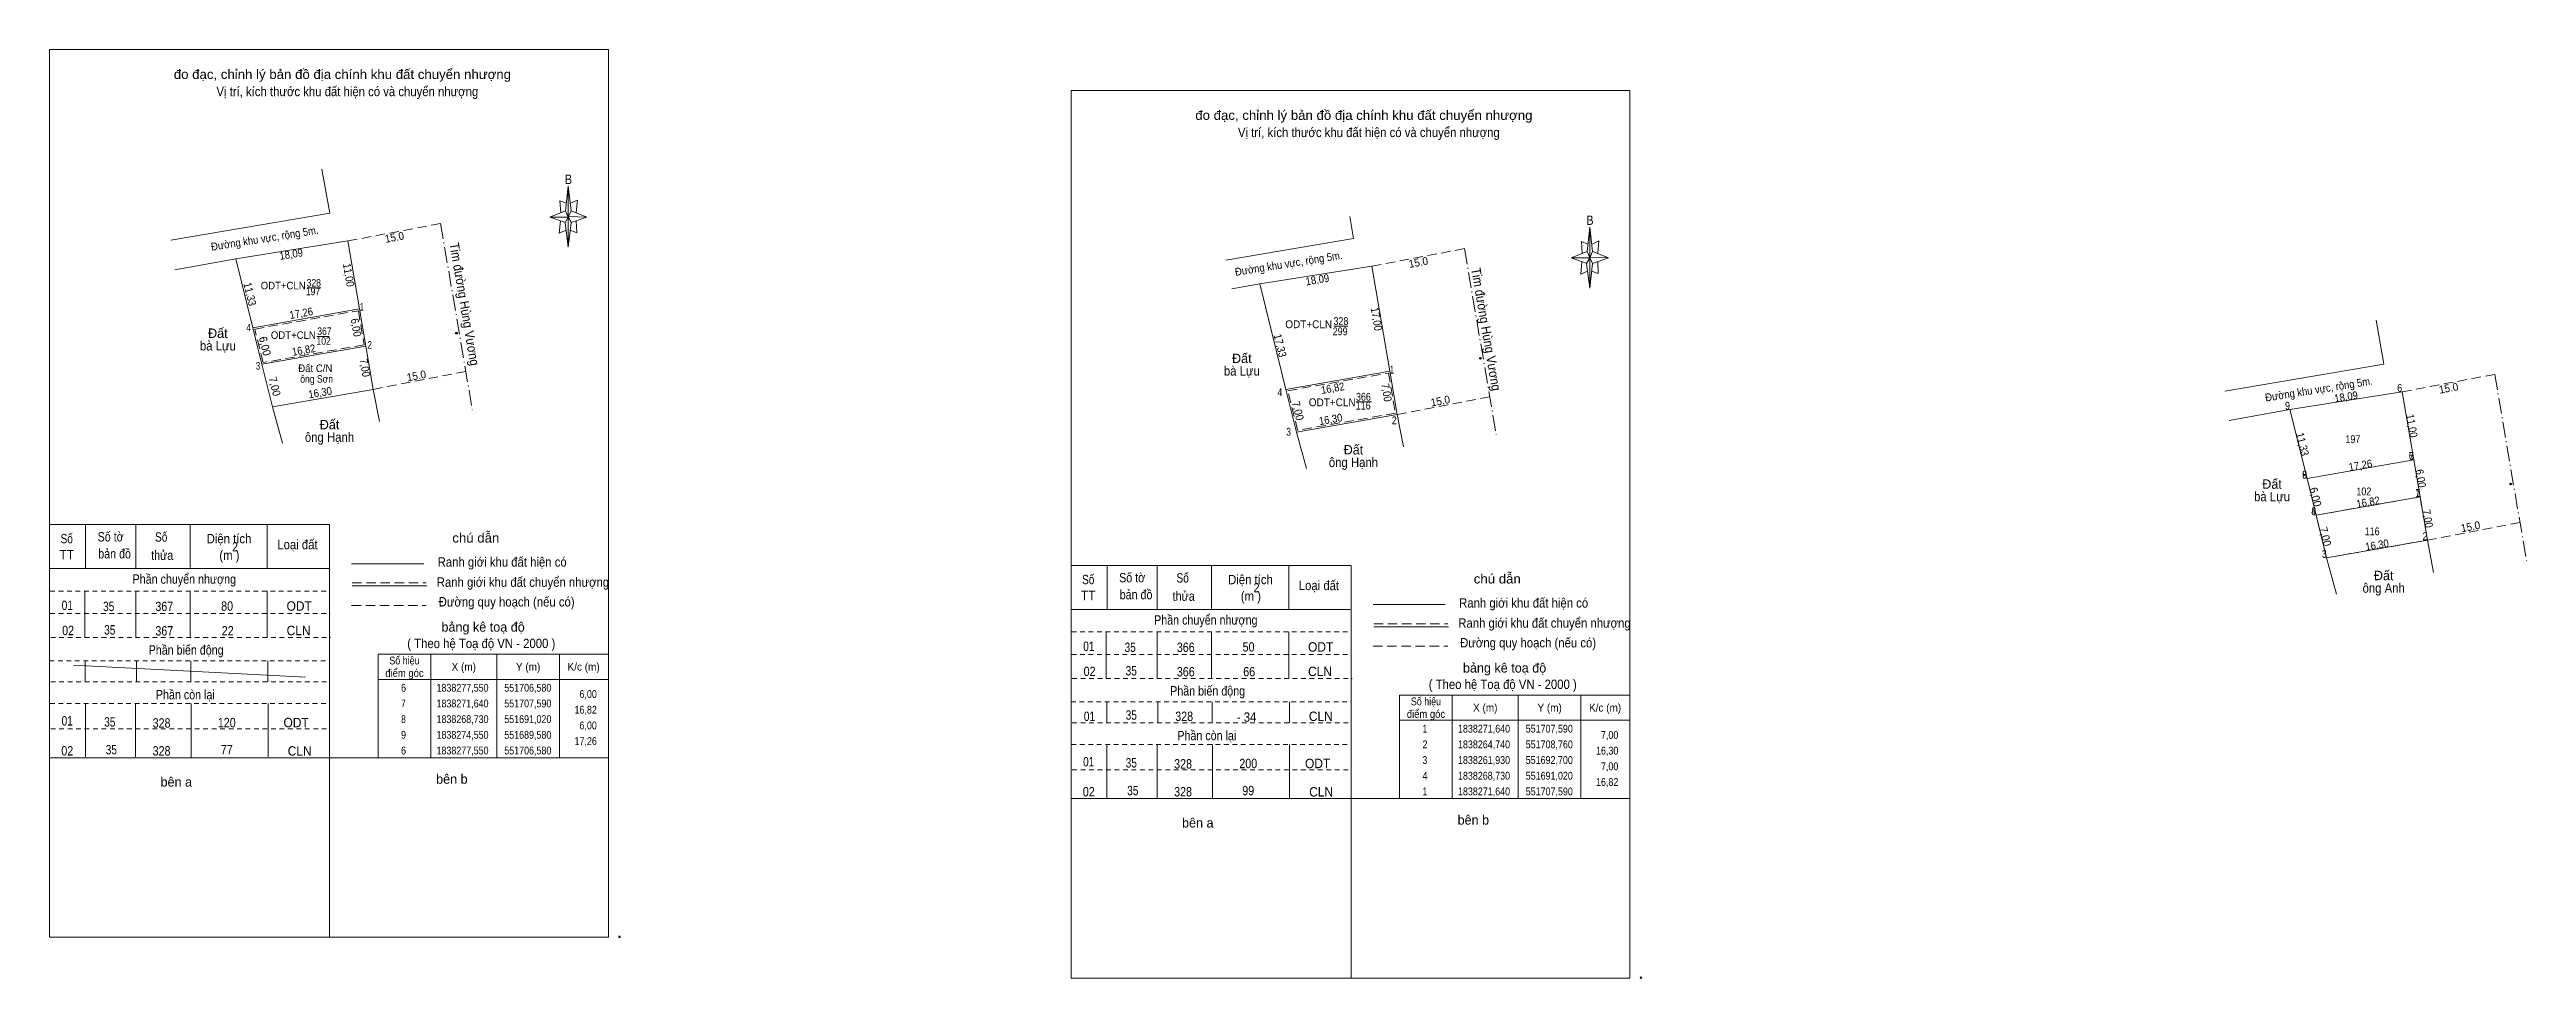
# Model space of a CAD drawing. Header units: metres. Extents: x 551330 to 551928, y 1838195 to 1838343.
# Drawn here: x 551329.9 to 551724.5, y 1838194.9 to 1838343 of the extents above; entities that cross this region are included whole.
import ezdxf
from ezdxf.enums import TextEntityAlignment as Align

# ---------------------------------------------------------------- set-up
doc = ezdxf.new("R2010")
doc.units = ezdxf.units.M
doc.header["$LTSCALE"] = 0.5
doc.header["$PDMODE"] = 32
doc.header["$PDSIZE"] = 0.25
for name, pattern in [('DOT_DASHED', [7.7, 5, -1.2, 0.3, -1.2]), ('MEDIUM_DASHED', [4.5, 3, -1.5]), ('SHORT_DASHED', [2.7, 1.5, -1.2])]:
    doc.linetypes.add(name, pattern=pattern)
for name, color, linetype, lineweight in [('1', 7, 'SHORT_DASHED', 13), ('10', 7, 'Continuous', 13), ('23', 7, 'Continuous', 13), ('5', 7, 'Continuous', 13), ('52', 7, 'Continuous', 13), ('63', 7, 'Continuous', 13)]:
    doc.layers.add(name, color=color, linetype=linetype, lineweight=lineweight)
doc.layers.add('13', color=7, linetype='Continuous')

msp = doc.modelspace()

# ---------------------------------------------------------------- texts
at = {"layer": '1', "width": 0.85}
for s, height, p in [('197', 1.25, (551696.885, 1838280.22)), ('102', 1.25, (551698.625, 1838271.89)), ('116', 1.25, (551699.955, 1838265.53)), ('2', 1.5, (551359.465, 1838262.94)), ('2', 1.5, (551522.215, 1838256.42))]:
    msp.add_text(s, height=height, dxfattribs=at).set_placement(p, align=Align.CENTER)
at = {"layer": '1'}
for s, p in [('bên a', (551350.095, 1838225.46)), ('bên b', (551394, 1838225.92)), ('bên a', (551512.845, 1838218.94)), ('bên b', (551556.75, 1838219.4))]:
    msp.add_text(s, height=1.5, dxfattribs=at).set_placement(p, align=Align.CENTER)
at = {"layer": '5'}
for s, width, p in [('đo đạc, chỉnh lý bản đồ địa chính khu đất chuyển nhượng', 1.05, (551376.56, 1838338.26)), ('Vị trí, kích thước khu đất hiện có và chuyển nhượng', 0.9, (551377.35, 1838335.52)), ('đo đạc, chỉnh lý bản đồ địa chính khu đất chuyển nhượng', 1.05, (551539.31, 1838331.74)), ('Vị trí, kích thước khu đất hiện có và chuyển nhượng', 0.9, (551540.1, 1838329)), ('B', 0.85, (551412.58, 1838321.52)), ('B', 0.85, (551575.33, 1838315)), ('Số', 0.8, (551332.64, 1838264.24)), ('Số tờ', 0.85, (551339.64, 1838264.54)), ('Số', 0.8, (551347.69, 1838264.5)), ('Diện tích', 0.9, (551358.495, 1838264.24)), ('Loại đất', 0.9, (551369.405, 1838263.3)), ('chú dẫn', 1.05, (551397.82, 1838264.36)), ('TT', 0.95, (551332.645, 1838261.7)), ('bản đồ', 0.85, (551340.265, 1838261.84)), ('thửa', 0.85, (551347.85, 1838261.6)), ('(m )', 0.9, (551358.56, 1838261.6)), ('Ranh giới khu đất hiện có ', 0.9, (551402.265, 1838260.52)), ('Phần chuyển nhượng', 0.85, (551351.375, 1838257.8)), ('Ranh giới khu đất chuyển nhượng', 0.9, (551405.33, 1838257.31)), ('Số', 0.8, (551495.39, 1838257.72)), ('Số tờ', 0.85, (551502.39, 1838258.02)), ('bản đồ', 0.85, (551503.015, 1838255.32)), ('Số', 0.8, (551510.44, 1838257.98)), ('Diện tích', 0.9, (551521.245, 1838257.72)), ('Loại đất', 0.9, (551532.15, 1838256.78)), ('chú dẫn', 1.05, (551560.565, 1838257.84)), ('01', 0.8, (551332.73, 1838253.6)), ('35', 0.8, (551339.325, 1838253.44)), ('367', 0.85, (551348.185, 1838253.44)), ('80', 0.85, (551358.19, 1838253.5)), ('ODT', 0.95, (551369.68, 1838253.5)), ('Đường quy hoạch (nếu có)', 0.9, (551402.725, 1838254.17)), ('TT', 0.95, (551495.395, 1838255.18)), ('Phần chuyển nhượng', 0.85, (551514.125, 1838251.28)), ('thửa', 0.85, (551510.6, 1838255.08)), ('(m )', 0.9, (551521.305, 1838255.08)), ('Ranh giới khu đất hiện có ', 0.9, (551565.015, 1838254)), ('02', 0.85, (551332.855, 1838249.6)), ('35', 0.8, (551339.495, 1838249.7)), ('367', 0.85, (551348.185, 1838249.54)), ('22', 0.85, (551358.285, 1838249.56)), ('CLN', 0.95, (551369.575, 1838249.6)), ('( Theo hệ Toạ độ VN - 2000 )', 0.9, (551398.685, 1838247.54)), ('Ranh giới khu đất chuyển nhượng', 0.9, (551568.08, 1838250.79)), ('Đường quy hoạch (nếu có)', 0.9, (551565.475, 1838247.65)), ('Phần biến động', 0.85, (551351.665, 1838246.5)), ('01', 0.8, (551495.485, 1838247.08)), ('35', 0.8, (551502.075, 1838246.92)), ('366', 0.85, (551510.93, 1838246.92)), ('50', 0.85, (551520.94, 1838246.98)), ('ODT', 0.95, (551532.43, 1838246.98)), ('Phần còn lại', 0.85, (551351.535, 1838239.37)), ('02', 0.85, (551495.605, 1838243.08)), ('35', 0.8, (551502.245, 1838243.18)), ('Phần biến động', 0.85, (551514.415, 1838239.98)), ('366', 0.85, (551510.93, 1838243.02)), ('66', 0.85, (551521.035, 1838243.04)), ('CLN', 0.95, (551532.325, 1838243.08)), ('( Theo hệ Toạ độ VN - 2000 )', 0.9, (551561.435, 1838241.02)), ('01', 0.8, (551495.585, 1838235.92)), ('35', 0.8, (551502.255, 1838236.12)), ('328', 0.85, (551510.68, 1838235.92)), ('- 34', 0.9, (551520.625, 1838235.8)), ('CLN', 0.95, (551532.445, 1838235.92)), ('01', 0.8, (551332.71, 1838235.2)), ('35', 0.8, (551339.505, 1838235.02)), ('328', 0.85, (551347.75, 1838234.86)), ('120', 0.85, (551358.135, 1838234.92)), ('ODT', 0.95, (551369.19, 1838234.92)), ('Phần còn lại', 0.85, (551514.285, 1838232.85)), ('02', 0.85, (551332.725, 1838230.42)), ('35', 0.8, (551339.745, 1838230.6)), ('328', 0.85, (551347.75, 1838230.41)), ('77', 0.85, (551358.14, 1838230.6)), ('CLN', 0.95, (551369.755, 1838230.4)), ('01', 0.8, (551495.465, 1838228.68)), ('35', 0.8, (551502.255, 1838228.5)), ('328', 0.85, (551510.5, 1838228.34)), ('200', 0.85, (551520.885, 1838228.4)), ('ODT', 0.95, (551531.94, 1838228.4)), ('02', 0.85, (551495.475, 1838223.9)), ('35', 0.8, (551502.495, 1838224.08)), ('328', 0.85, (551510.5, 1838223.89)), ('99', 0.85, (551520.885, 1838224.08)), ('CLN', 0.95, (551532.505, 1838223.88))]:
    msp.add_text(s, height=1.5, dxfattribs=dict(at, width=width)).set_placement(p, align=Align.CENTER)
for p in [(551398.98, 1838250.16), (551561.73, 1838243.64)]:
    msp.add_text('bảng kê toạ độ', height=1.5, dxfattribs=at).set_placement(p, align=Align.CENTER)
at = {"layer": '52'}
for s, rotation, width, p in [('Đường khu vực, rộng 5m.', 9.03, 0.9, (551364.2769, 1838312.2418)), ('15.0', 10.711, 0.95, (551384.9639, 1838312.4226)), ('Đường khu vực, rộng 5m.', 9.03, 0.9, (551527.4169, 1838308.2318)), ('15.0', 10.711, 0.95, (551548.1039, 1838308.4126)), ('15.0', 10.92, 0.95, (551388.4666, 1838290.3387)), ('Đường khu vực, rộng 5m.', 9.03, 0.9, (551691.5569, 1838288.1918)), ('15.0', 10.711, 0.95, (551712.2438, 1838288.3726)), ('15.0', 10.92, 0.95, (551551.6066, 1838286.3287)), ('15.0', 10.92, 0.95, (551715.7466, 1838266.2887))]:
    msp.add_text(s, height=1.25, rotation=rotation, dxfattribs=dict(at, width=width)).set_placement(p, align=Align.CENTER)
at = {"layer": '63'}
for s, height, rotation, width, p in [('Tim đường Hùng Vương', 1.5, 279.681, 0.9, (551395.2801, 1838302.2461)), ('18,09', 1.25, 9.03, 0.9, (551368.4919, 1838309.7191)), ('11,00', 1.25, 279.685, 0.9, (551376.9534, 1838306.9151)), ('Tim đường Hùng Vương', 1.5, 279.681, 0.9, (551558.0601, 1838298.2361)), ('11,33', 1.25, 283.889, 0.9, (551361.2249, 1838303.82)), ('18,09', 1.25, 9.03, 0.9, (551532.0019, 1838305.6491)), ('17,26', 1.25, 10.008, 0.9, (551370.1014, 1838300.3138)), ('17,00', 1.25, 279.685, 0.9, (551540.7134, 1838299.8951)), ('6,00', 1.25, 283.897, 0.95, (551363.6148, 1838295.5351)), ('6,00', 1.25, 279.698, 0.9, (551378.1246, 1838298.5403)), ('17,33', 1.25, 283.889, 0.9, (551525.3649, 1838295.62)), ('16,82', 1.25, 9.961, 0.9, (551370.5019, 1838294.4423)), ('7,00', 1.25, 279.624, 0.9, (551379.5427, 1838292.1295)), ('7,00', 1.25, 283.878, 0.95, (551365.1731, 1838289.0999)), ('16,30', 1.25, 9.925, 0.9, (551373.1173, 1838287.662)), ('16,82', 1.25, 9.961, 0.9, (551534.4519, 1838288.3623)), ('7,00', 1.25, 279.624, 0.9, (551542.3127, 1838288.1795)), ('18,09', 1.25, 9.03, 0.9, (551695.8919, 1838286.9891)), ('7,00', 1.25, 283.878, 0.95, (551528.1931, 1838285.2199)), ('16,30', 1.25, 9.925, 0.9, (551534.1273, 1838283.402)), ('11,00', 1.25, 279.685, 0.9, (551705.6725, 1838282.8701)), ('11,33', 1.25, 283.889, 0.9, (551688.2536, 1838279.905)), ('17,26', 1.25, 10.008, 0.9, (551698.1914, 1838276.0738)), ('17,26', 1.25, 10.008, 0.9, (551698.1914, 1838276.0738)), ('6,00', 1.25, 283.897, 0.95, (551690.3336, 1838271.4901)), ('6,00', 1.25, 279.698, 0.9, (551707.0946, 1838274.4903)), ('16,82', 1.25, 9.961, 0.9, (551699.4119, 1838270.2023)), ('16,82', 1.25, 9.961, 0.9, (551699.4119, 1838270.2023)), ('7,00', 1.25, 279.624, 0.9, (551708.2027, 1838268.0795)), ('7,00', 1.25, 283.878, 0.95, (551691.8931, 1838265.1799)), ('16,30', 1.25, 9.925, 0.9, (551700.8373, 1838263.362))]:
    msp.add_text(s, height=height, rotation=rotation, dxfattribs=dict(at, width=width)).set_placement(p, align=Align.CENTER)
for s, height, width, p in [('ODT+CLN', 1.2, 0.95, (551367.125, 1838304.73)), ('197', 1.2, 0.85, (551371.875, 1838303.79)), ('328', 1.2, 0.85, (551372.005, 1838305.17)), ('1', 1.2, 0.7, (551379.655, 1838301.35)), ('328', 1.25, 0.85, (551535.655, 1838299.04)), ('bà Lựu', 1.5, 0.9, (551356.725, 1838294.99)), ('4', 1.2, 0.8, (551361.62, 1838298.03)), ('ODT+CLN', 1.2, 0.95, (551368.745, 1838296.84)), ('102', 1.2, 0.85, (551373.57, 1838295.9)), ('367', 1.2, 0.85, (551373.695, 1838297.46)), ('2', 1.2, 0.8, (551380.905, 1838295.27)), ('ODT+CLN', 1.25, 0.95, (551530.52, 1838298.54)), ('299', 1.25, 0.85, (551535.53, 1838297.41)), ('3', 1.2, 0.75, (551363.12, 1838291.94)), ('Đất C/N ', 1.2, 0.95, (551372.455, 1838291.55)), ('bà Lựu', 1.5, 0.9, (551519.865, 1838290.98)), ('ông Sơn', 1.2, 0.85, (551372.46, 1838289.85)), ('ODT+CLN', 1.25, 0.95, (551534.26, 1838286.1)), ('366', 1.25, 0.85, (551539.235, 1838286.98)), ('116', 1.25, 0.85, (551539.205, 1838285.57)), ('ông Hạnh', 1.5, 0.9, (551374.505, 1838280.42)), ('ông Hạnh', 1.5, 0.9, (551537.645, 1838276.41)), ('bà Lựu', 1.5, 0.9, (551684.005, 1838270.94)), ('ông Anh', 1.5, 0.9, (551701.79, 1838256.37)), ('Số hiệu', 1.25, 0.85, (551386.45, 1838244.94)), ('X (m)', 1.25, 0.95, (551395.9, 1838243.94)), ('Y (m)', 1.25, 0.95, (551406.155, 1838243.94)), ('K/c (m)', 1.25, 0.95, (551414.995, 1838243.94)), ('điểm góc', 1.25, 0.9, (551386.45, 1838242.94)), (' 6', 1.25, 0.85, (551386.105, 1838240.59)), ('1838277,550', 1.25, 0.85, (551395.7, 1838240.59)), ('551706,580', 1.25, 0.85, (551406.1, 1838240.59)), (' 7', 1.25, 0.8, (551386.105, 1838238.09)), ('1838271,640', 1.25, 0.85, (551395.7, 1838238.09)), ('551707,590', 1.25, 0.85, (551406.1, 1838238.09)), ('điểm góc', 1.25, 0.9, (551549.2, 1838236.42)), ('Số hiệu', 1.25, 0.85, (551549.2, 1838238.42)), ('X (m)', 1.25, 0.95, (551558.65, 1838237.42)), ('Y (m)', 1.25, 0.95, (551568.905, 1838237.42)), ('K/c (m)', 1.25, 0.95, (551577.745, 1838237.42)), (' 9', 1.25, 0.85, (551386.1, 1838233.09)), (' 8', 1.25, 0.8, (551386.105, 1838235.59)), ('1838268,730', 1.25, 0.85, (551395.7, 1838235.59)), ('1838274,550', 1.25, 0.85, (551395.7, 1838233.09)), ('551691,020', 1.25, 0.85, (551406.1, 1838235.59)), ('551689,580', 1.25, 0.85, (551406.1, 1838233.09)), (' 1', 1.25, 0.75, (551548.85, 1838234.07)), ('1838271,640', 1.25, 0.85, (551558.45, 1838234.07)), ('551707,590', 1.25, 0.85, (551568.85, 1838234.07)), (' 6', 1.25, 0.85, (551386.105, 1838230.59)), ('1838277,550', 1.25, 0.85, (551395.7, 1838230.59)), ('551706,580', 1.25, 0.85, (551406.1, 1838230.59)), (' 3', 1.25, 0.8, (551548.845, 1838229.07)), (' 2', 1.25, 0.85, (551548.855, 1838231.57)), ('1838264,740', 1.25, 0.85, (551558.45, 1838231.57)), ('1838261,930', 1.25, 0.85, (551558.45, 1838229.07)), ('551708,760', 1.25, 0.85, (551568.85, 1838231.57)), ('551692,700', 1.25, 0.85, (551568.85, 1838229.07)), (' 4', 1.25, 0.85, (551548.85, 1838226.57)), (' 1', 1.25, 0.75, (551548.85, 1838224.07)), ('1838268,730', 1.25, 0.85, (551558.45, 1838226.57)), ('1838271,640', 1.25, 0.85, (551558.45, 1838224.07)), ('551691,020', 1.25, 0.85, (551568.85, 1838226.57)), ('551707,590', 1.25, 0.85, (551568.85, 1838224.07))]:
    msp.add_text(s, height=height, dxfattribs=dict(at, width=width)).set_placement(p, align=Align.CENTER)
for p in [(551356.72, 1838296.99), (551519.86, 1838292.98), (551374.51, 1838282.42), (551537.65, 1838278.41), (551684, 1838272.94), (551701.79, 1838258.37)]:
    msp.add_text('Đất', height=1.5, dxfattribs=at).set_placement(p, align=Align.CENTER)
for s, width, p in [(' 1', 0.75, (551544.14, 1838291.31)), (' 4', 0.85, (551526.32, 1838287.71)), (' 6', 0.85, (551704.73, 1838288.39)), (' 2', 0.85, (551544.55, 1838283.22)), (' 9', 0.85, (551686.86, 1838285.55)), (' 3', 0.8, (551527.69, 1838281.4)), (' 6', 0.85, (551706.58, 1838277.55)), (' 7', 0.8, (551706.58, 1838277.55)), (' 9', 0.85, (551689.58, 1838274.55)), (' 8', 0.8, (551689.58, 1838274.55)), (' 7', 0.8, (551707.59, 1838271.64)), (' 1', 0.75, (551707.59, 1838271.64)), (' 4', 0.85, (551691.02, 1838268.73)), (' 8', 0.8, (551691.02, 1838268.73)), (' 2', 0.85, (551708.76, 1838264.74)), (' 3', 0.8, (551692.7, 1838261.93)), ('16,82', 0.85, (551417.1, 1838237.09)), ('6,00', 0.85, (551417.1, 1838239.59)), ('17,26', 0.85, (551417.1, 1838232.09)), ('6,00', 0.85, (551417.1, 1838234.59)), ('7,00', 0.85, (551579.85, 1838233.07)), ('16,30', 0.85, (551579.85, 1838230.57)), ('7,00', 0.85, (551579.85, 1838228.07)), ('16,82', 0.85, (551579.85, 1838225.57))]:
    msp.add_text(s, height=1.25, dxfattribs=dict(at, width=width)).set_placement(p, align=Align.RIGHT)

# ---------------------------------------------------------------- linework, layer by layer
at = {"layer": '1', "linetype": 'Continuous'}
for p, q in [((551330, 1838260.24), (551374.4, 1838260.24)), ((551492.75, 1838253.72), (551537.15, 1838253.72))]:
    msp.add_line(p, q, dxfattribs=at)
at = {"layer": '1'}
for p, q in [((551330, 1838256.64), (551374.4, 1838256.64)), ((551330, 1838253.04), (551374.6, 1838253.04)), ((551330.1, 1838249.24), (551374.7, 1838249.24)), ((551492.75, 1838250.12), (551537.15, 1838250.12)), ((551329.9, 1838245.5), (551374.5, 1838245.5)), ((551492.75, 1838246.52), (551537.35, 1838246.52)), ((551330.1, 1838242.14), (551374.25, 1838242.14)), ((551492.85, 1838242.72), (551537.45, 1838242.72)), ((551329.97, 1838238.7), (551374.13, 1838238.7)), ((551492.65, 1838238.98), (551537.25, 1838238.98)), ((551330.09, 1838234.65), (551374.25, 1838234.65)), ((551492.85, 1838235.62), (551537, 1838235.62)), ((551492.72, 1838232.18), (551536.88, 1838232.18)), ((551492.84, 1838228.13), (551537, 1838228.13))]:
    msp.add_line(p, q, dxfattribs=at)
at = {"layer": '1', "linetype": 'Continuous'}
for points in [[(551329.91, 1838342.96), (551418.95, 1838342.96), (551418.95, 1838201.46), (551329.91, 1838201.46)], [(551492.66, 1838336.44), (551581.7, 1838336.44), (551581.7, 1838194.94), (551492.66, 1838194.94)], [(551704.73, 1838288.39), (551706.58, 1838277.55), (551689.58, 1838274.55), (551686.86, 1838285.55)], [(551706.58, 1838277.55), (551707.59, 1838271.64), (551691.02, 1838268.73), (551689.58, 1838274.55)]]:
    msp.add_lwpolyline(points, close=True, dxfattribs=at)
at = {"layer": '1', "linetype": 'MEDIUM_DASHED'}
for points in [[(551379.1, 1838301.32), (551380.03, 1838295.89), (551363.92, 1838293.06), (551362.6, 1838298.4)], [(551543.25, 1838291.39), (551544.33, 1838284.98), (551528.75, 1838282.26), (551527.19, 1838288.57)], [(551707.59, 1838271.64), (551708.76, 1838264.74), (551692.7, 1838261.93), (551691.02, 1838268.73)]]:
    msp.add_lwpolyline(points, close=True, dxfattribs=at)
at = {"layer": '10'}
for p, q in [((551363.74, 1838292.78), (551380.31, 1838295.69)), ((551363.74, 1838292.78), (551365.42, 1838285.98)), ((551526.88, 1838288.77), (551543.45, 1838291.68)), ((551526.88, 1838288.77), (551528.56, 1838281.97)), ((551691.02, 1838268.73), (551707.59, 1838271.64)), ((551691.02, 1838268.73), (551692.7, 1838261.93))]:
    msp.add_line(p, q, dxfattribs=at)
for points in [[(551359.58, 1838309.6), (551362.3, 1838298.6), (551363.74, 1838292.78)], [(551522.72, 1838305.59), (551525.44, 1838294.59), (551526.88, 1838288.77)], [(551367.02, 1838280.19), (551365.42, 1838285.98), (551381.48, 1838288.79)], [(551530.16, 1838276.18), (551528.56, 1838281.97), (551544.62, 1838284.78)], [(551686.86, 1838285.55), (551689.58, 1838274.55), (551691.02, 1838268.73)], [(551694.3, 1838256.14), (551692.7, 1838261.93), (551708.76, 1838264.74)]]:
    msp.add_lwpolyline(points, dxfattribs=at)
at = {"layer": '13'}
for p in [(551394.74, 1838297.75), (551557.88, 1838293.74), (551722.02, 1838273.7)]:
    msp.add_point(p, dxfattribs=at)
at = {"layer": '23'}
for p, q in [((551377.45, 1838312.44), (551359.58, 1838309.6)), ((551349.87, 1838307.86), (551359.58, 1838309.6)), ((551540.59, 1838308.43), (551522.72, 1838305.59)), ((551518.27, 1838304.79), (551522.72, 1838305.59)), ((551704.73, 1838288.39), (551686.86, 1838285.55)), ((551677.15, 1838283.81), (551686.86, 1838285.55))]:
    msp.add_line(p, q, dxfattribs=at)
for points in [[(551373.31, 1838323.87), (551374.54, 1838316.85), (551349.2, 1838312.55)], [(551537.07, 1838316.35), (551537.68, 1838312.84), (551517.31, 1838309.38)], [(551700.59, 1838299.82), (551701.82, 1838292.8), (551676.48, 1838288.5)]]:
    msp.add_lwpolyline(points, dxfattribs=at)
at = {"layer": '5'}
for p, q in [((551412.11, 1838317.26), (551412.55, 1838321.16)), ((551412.11, 1838315.36), (551409.61, 1838316.26)), ((551413.01, 1838317.26), (551415.51, 1838316.26)), ((551413.01, 1838315.36), (551412.55, 1838311.46)), ((551413.91, 1838313.76), (551412.85, 1838314.16)), ((551413.81, 1838315.66), (551413.91, 1838313.76)), ((551574.86, 1838310.74), (551575.3, 1838314.64)), ((551574.86, 1838308.84), (551572.36, 1838309.74)), ((551575.76, 1838308.84), (551575.3, 1838304.94)), ((551575.76, 1838310.74), (551578.26, 1838309.74)), ((551576.56, 1838309.14), (551576.66, 1838307.24)), ((551576.66, 1838307.24), (551575.6, 1838307.64)), ((551330, 1838267.24), (551374.51, 1838267.24)), ((551335.65, 1838267.24), (551335.65, 1838260.24)), ((551343.65, 1838267.24), (551343.65, 1838260.24)), ((551352.3, 1838267.24), (551352.3, 1838260.4)), ((551364.6, 1838267.24), (551364.6, 1838260.24)), ((551374.51, 1838267.24), (551374.51, 1838201.46)), ((551378.03, 1838261), (551389.53, 1838261)), ((551378.13, 1838257.45), (551390.03, 1838257.45)), ((551492.75, 1838260.72), (551537.26, 1838260.72)), ((551498.4, 1838260.72), (551498.4, 1838253.72)), ((551506.4, 1838260.72), (551506.4, 1838253.72)), ((551515.05, 1838260.72), (551515.05, 1838253.88)), ((551527.35, 1838260.72), (551527.35, 1838253.72)), ((551537.26, 1838260.72), (551537.26, 1838194.94)), ((551335.5, 1838256.64), (551335.5, 1838249.24)), ((551343.65, 1838256.64), (551343.65, 1838249.24)), ((551352.3, 1838256.64), (551352.3, 1838249.24)), ((551364.6, 1838256.64), (551364.6, 1838249.24)), ((551540.78, 1838254.48), (551552.28, 1838254.48)), ((551498.25, 1838250.12), (551498.25, 1838242.72)), ((551506.4, 1838250.12), (551506.4, 1838242.72)), ((551515.05, 1838250.12), (551515.05, 1838242.72)), ((551527.35, 1838250.12), (551527.35, 1838242.72)), ((551540.88, 1838250.93), (551552.78, 1838250.93)), ((551335.6, 1838245.5), (551335.6, 1838242.14)), ((551343.75, 1838245.5), (551343.75, 1838242.14)), ((551352.4, 1838245.5), (551352.4, 1838242.14)), ((551364.7, 1838245.5), (551364.7, 1838242.14)), ((551335.63, 1838238.7), (551335.63, 1838230.2)), ((551343.61, 1838238.7), (551343.61, 1838230.2)), ((551352.45, 1838238.7), (551352.45, 1838230.08)), ((551364.73, 1838238.7), (551364.73, 1838230.2)), ((551498.35, 1838238.98), (551498.35, 1838235.62)), ((551506.5, 1838238.98), (551506.5, 1838235.62)), ((551515.15, 1838238.98), (551515.15, 1838235.62)), ((551527.45, 1838238.98), (551527.45, 1838235.62)), ((551329.91, 1838230.06), (551418.95, 1838230.06)), ((551498.38, 1838232.18), (551498.38, 1838223.68)), ((551506.36, 1838232.18), (551506.36, 1838223.68)), ((551515.2, 1838232.18), (551515.2, 1838223.56)), ((551527.48, 1838232.18), (551527.48, 1838223.68)), ((551492.66, 1838223.54), (551581.7, 1838223.54))]:
    msp.add_line(p, q, dxfattribs=at)
at = {"layer": '5', "linetype": 'MEDIUM_DASHED'}
for p, q in [((551378.13, 1838257.95), (551389.93, 1838257.95)), ((551378.03, 1838254.35), (551389.93, 1838254.35)), ((551540.88, 1838251.43), (551552.68, 1838251.43)), ((551540.78, 1838247.83), (551552.68, 1838247.83))]:
    msp.add_line(p, q, dxfattribs=at)
at = {"layer": '5'}
for points in [[(551412.55, 1838321.16), (551413.01, 1838317.26), (551412.55, 1838316.26)], [(551412.55, 1838316.26), (551409.61, 1838316.26), (551412.11, 1838317.26), (551413.01, 1838315.36), (551415.51, 1838316.26), (551412.55, 1838316.36)], [(551412.55, 1838316.26), (551412.55, 1838311.46), (551412.05, 1838315.36)], [(551575.3, 1838314.64), (551575.76, 1838310.74), (551575.3, 1838309.74)], [(551575.3, 1838309.74), (551572.36, 1838309.74), (551574.86, 1838310.74), (551575.76, 1838308.84), (551578.26, 1838309.74), (551575.3, 1838309.84)], [(551575.3, 1838309.74), (551575.3, 1838304.94), (551574.8, 1838308.84)]]:
    msp.add_lwpolyline(points, close=True, dxfattribs=at)
for points in [[(551412.55, 1838316.26), (551412.11, 1838317.26), (551409.61, 1838316.26)], [(551412.25, 1838318.46), (551411.21, 1838318.86), (551411.35, 1838316.96)], [(551412.55, 1838316.26), (551413.01, 1838315.36), (551415.51, 1838316.26)], [(551412.91, 1838318.46), (551414.01, 1838318.96), (551413.81, 1838316.96)], [(551411.31, 1838315.66), (551411.11, 1838313.66), (551412.21, 1838314.16)], [(551575, 1838311.94), (551573.96, 1838312.34), (551574.1, 1838310.44)], [(551575.66, 1838311.94), (551576.76, 1838312.44), (551576.56, 1838310.44)], [(551575.3, 1838309.74), (551574.86, 1838310.74), (551572.36, 1838309.74)], [(551574.06, 1838309.14), (551573.86, 1838307.14), (551574.96, 1838307.64)], [(551575.3, 1838309.74), (551575.76, 1838308.84), (551578.26, 1838309.74)]]:
    msp.add_lwpolyline(points, dxfattribs=at)
for p in [(551420.71, 1838201.52), (551583.46, 1838195)]:
    msp.add_point(p, dxfattribs=at)
at = {"layer": '52', "linetype": 'MEDIUM_DASHED'}
for p, q in [((551377.45, 1838312.44), (551392.2, 1838315.23)), ((551540.59, 1838308.43), (551555.34, 1838311.22)), ((551381.48, 1838288.79), (551396.2, 1838291.63)), ((551704.73, 1838288.39), (551719.48, 1838291.18)), ((551544.62, 1838284.78), (551559.34, 1838287.62)), ((551708.76, 1838264.74), (551723.48, 1838267.58))]:
    msp.add_line(p, q, dxfattribs=at)
at = {"layer": '52', "linetype": 'DOT_DASHED'}
for p, q in [((551392.2, 1838315.23), (551397.26, 1838285.57)), ((551555.34, 1838311.22), (551560.4, 1838281.56)), ((551719.48, 1838291.18), (551724.54, 1838261.52))]:
    msp.add_line(p, q, dxfattribs=at)
at = {"layer": '52'}
for p, q in [((551379.3, 1838301.6), (551362.3, 1838298.6)), ((551706.58, 1838277.55), (551689.58, 1838274.55))]:
    msp.add_line(p, q, dxfattribs=at)
for points in [[(551377.45, 1838312.44), (551379.3, 1838301.6), (551380.31, 1838295.69)], [(551540.59, 1838308.43), (551542.44, 1838297.59), (551543.45, 1838291.68)], [(551380.31, 1838295.69), (551381.48, 1838288.79), (551382.46, 1838283.65)], [(551543.45, 1838291.68), (551544.62, 1838284.78), (551545.6, 1838279.64)], [(551704.73, 1838288.39), (551706.58, 1838277.55), (551707.59, 1838271.64)], [(551707.59, 1838271.64), (551708.76, 1838264.74), (551709.74, 1838259.6)]]:
    msp.add_lwpolyline(points, dxfattribs=at)
at = {"layer": '63'}
for p, q in [((551370.94, 1838304.96), (551373.14, 1838304.96)), ((551372.51, 1838297.19), (551374.45, 1838297.19)), ((551534.5, 1838298.84), (551536.76, 1838298.84)), ((551538.09, 1838286.81), (551540.5, 1838286.81)), ((551390.65, 1838246.56), (551390.65, 1838230.06)), ((551401.15, 1838246.56), (551401.15, 1838230.06)), ((551411.15, 1838246.56), (551411.15, 1838230.06)), ((551333.73, 1838244.8), (551370.67, 1838242.92)), ((551382.25, 1838242.56), (551418.95, 1838242.56)), ((551553.4, 1838240.04), (551553.4, 1838223.54)), ((551563.9, 1838240.04), (551563.9, 1838223.54)), ((551573.9, 1838240.04), (551573.9, 1838223.54)), ((551545, 1838236.04), (551581.7, 1838236.04))]:
    msp.add_line(p, q, dxfattribs=at)
for points in [[(551382.25, 1838246.56), (551418.95, 1838246.56), (551418.95, 1838230.06), (551382.25, 1838230.06)], [(551545, 1838240.04), (551581.7, 1838240.04), (551581.7, 1838223.54), (551545, 1838223.54)]]:
    msp.add_lwpolyline(points, close=True, dxfattribs=at)

msp.set_redraw_order([(e.dxf.handle, doc.entitydb.next_handle()) for e in msp.query("TEXT MTEXT ATTDEF DIMENSION ARC_DIMENSION")])  # texts and dimensions are drawn at this point

doc.saveas('drawing.dxf')
